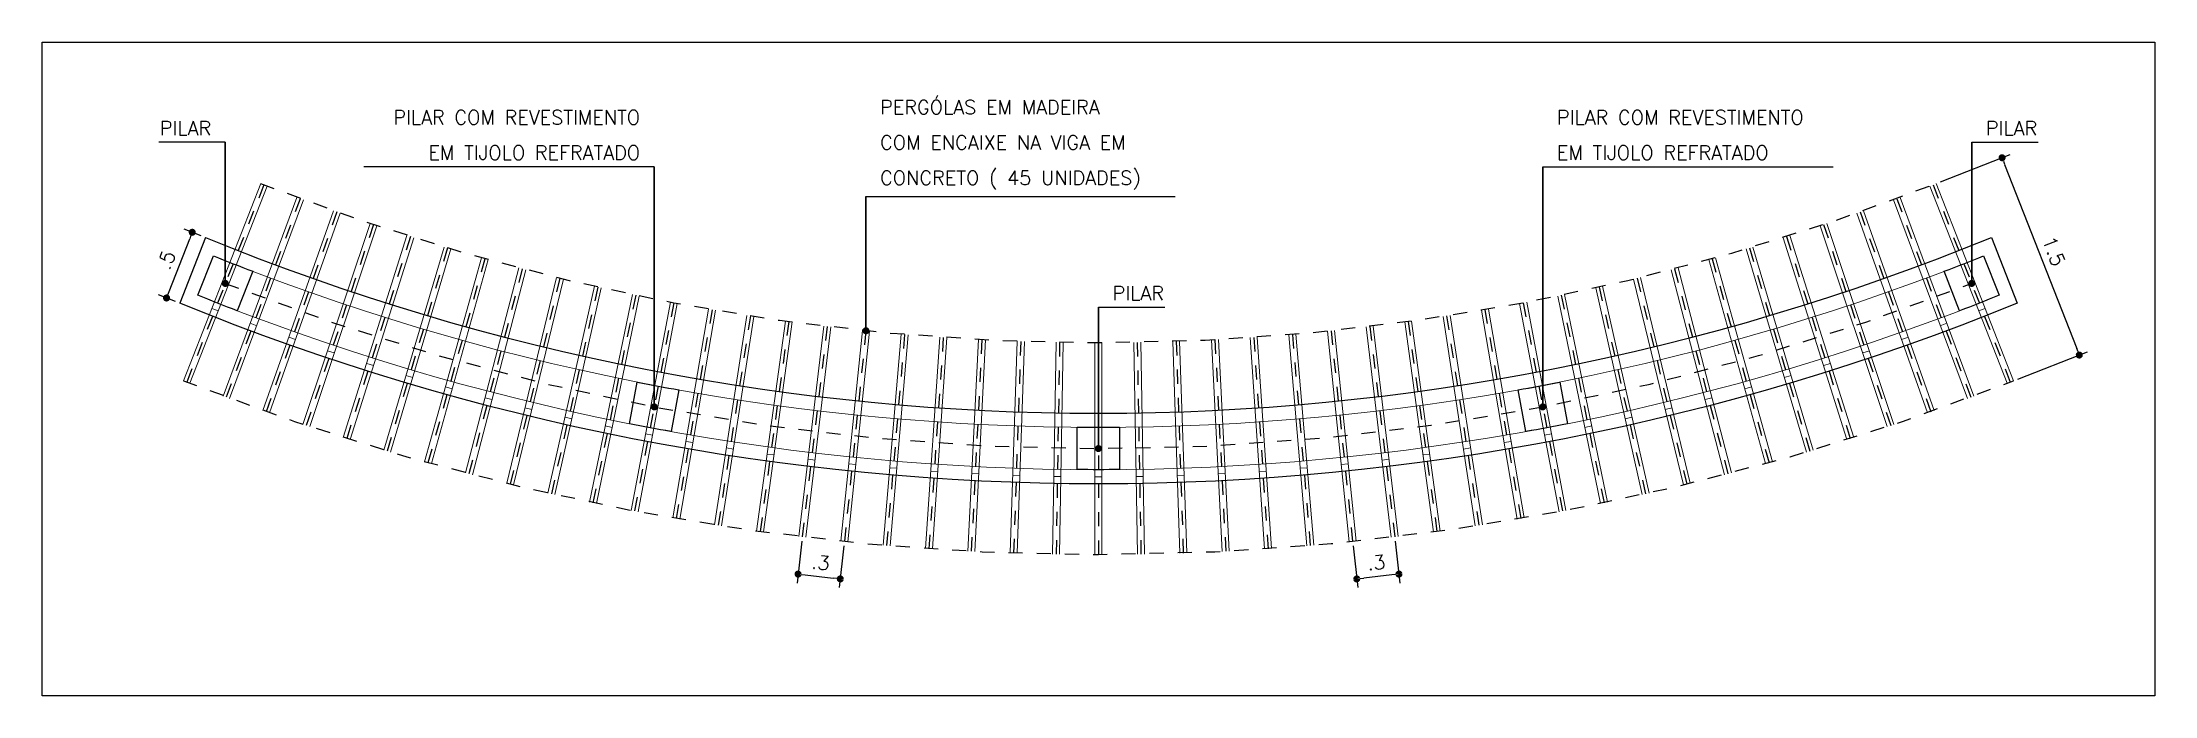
# Model space of a CAD drawing. Extents: x 387222 to 388513, y 9633222 to 9634061.
# Drawn here: x 387673.46 to 387688.43, y 9633434.92 to 9633439.54 of the extents above; entities that cross this region are included whole.
import ezdxf

# ---------------------------------------------------------------- set-up
doc = ezdxf.new("R2010")
doc.units = 0
doc.header["$LTSCALE"] = 0.049213
doc.header["$PDSIZE"] = -2.5
doc.linetypes.add('ACAD_PROJEÇÃO', pattern=[0.2, 0.1, -0.1])
doc.linetypes.add('DASHDOT', pattern=[1, 0.5, -0.25, 0, -0.25])
doc.layers.get('Defpoints').update_dxf_attribs({"color": 8})
for name, color, linetype in [('AI-Cotas', 12, 'Continuous'), ('BANCO', 2, 'Continuous'), ('EIXO', 253, 'DASHDOT'), ('P6', 4, 'Continuous'), ('PROJEÇÃO', 8, 'ACAD_PROJEÇÃO')]:
    doc.layers.add(name, color=color, linetype=linetype)
for name, color, linetype, lineweight in [('CARAMANCHÃO', 2, 'Continuous', 13), ('PERGOLA', 2, 'Continuous', 13), ('VIGA', 6, 'Continuous', 13)]:
    doc.layers.add(name, color=color, linetype=linetype, lineweight=lineweight)
doc.styles.add('RS50', font='romans.shx', dxfattribs={"height": 0.1})
doc.dimstyles.new('Cota 50', dxfattribs={"dimscale": 0.05, "dimtxt": 0.1, "dimasz": 1, "dimexe": 1.25, "dimexo": 0.625, "dimgap": 1, "dimtad": 1, "dimzin": 4, "dimdsep": 46, "dimtxsty": 'RS50', "dimblk": 'DOT', "dimcen": 0.1, "dimclrd": 12, "dimclre": 12, "dimclrt": 2, "dimadec": 0, "dimazin": 0, "dimtfac": 1, "dimtix": 1, "dimtmove": 0, "dimatfit": 3, "dimldrblk": 'DOT', "dimfxl": 1.25, "dimarcsym": 0})

msp = doc.modelspace()

# ---------------------------------------------------------------- texts
at = {"layer": 'AI-Cotas', "char_height": 0.1, "style": 'RS50'}
for s, insert, attachment_point in [('\\pxsm1.5;PERGÓLAS EM MADEIRA \\PCOM ENCAIXE NA VIGA EM\\PCONCRETO ( 45 UNIDADES) ', (387679.399, 9633438.502), 7), ('\\pxsm1.5;PILAR COM REVESTIMENTO\\PEM TIJOLO REFRATADO', (387677.699, 9633438.713), 9), ('\\pxsm1.5;PILAR COM REVESTIMENTO\\PEM TIJOLO REFRATADO', (387684.194, 9633438.713), 7), ('\\pxsm1.5;PILAR', (387674.66, 9633438.887), 9), ('\\pxsm1.5;PILAR', (387687.233, 9633438.887), 7), ('\\pxsm1.5;PILAR', (387681.046, 9633437.718), 7)]:
    msp.add_mtext(s, dxfattribs=dict(at, insert=insert, attachment_point=attachment_point))

# ---------------------------------------------------------------- blocks, each defined once
blk = doc.blocks.new('_Dot')
at = {"color": 0, "linetype": 'ByBlock', "lineweight": -2}
blk.add_line((-0.5, 0), (-1, 0), dxfattribs=at)
at = {"color": 0, "linetype": 'ByBlock', "const_width": 0.5}
blk.add_lwpolyline([(-0.25, 0, 1), (0.25, 0, 1)], format="xyb", close=True, dxfattribs=at)
blk = doc.blocks.new('*D267')
at = {"layer": 'AI-Cotas', "color": 12, "lineweight": -2, "transparency": 16777216}
for p, q in [((387674.362, 9633437.78), (387674.508, 9633438.153)), ((387674.59, 9633438.174), (387674.468, 9633438.222)), ((387674.408, 9633437.709), (387674.286, 9633437.757))]:
    blk.add_line(p, q, dxfattribs=at)
at = {"layer": 'Defpoints', "color": 0, "transparency": 16777216}
for p in [(387674.526, 9633438.199), (387674.619, 9633438.163), (387674.437, 9633437.697)]:
    blk.add_point(p, dxfattribs=at)
at = {"layer": 'AI-Cotas', "color": 12, "lineweight": -2, "transparency": 16777216, "xscale": 0.05, "yscale": 0.05, "zscale": 0.05}
for p, rotation in [((387674.526, 9633438.199), 68.59459465947285), ((387674.344, 9633437.734), 248.5945946594728)]:
    blk.add_blockref('_Dot', p, dxfattribs=dict(at, rotation=rotation))
at = {"layer": 'AI-Cotas', "color": 2, "transparency": 16777216, "insert": (387674.342, 9633438.003), "char_height": 0.1, "attachment_point": 5, "rotation": 68.5946, "style": 'RS50'}
blk.add_mtext('.5', dxfattribs=at)
blk = doc.blocks.new('*D268')
at = {"layer": 'AI-Cotas', "color": 12, "lineweight": -2, "transparency": 16777216}
for p, q in [((387686.911, 9633438.556), (387687.406, 9633438.75)), ((387687.366, 9633438.68), (387687.877, 9633437.377)), ((387687.459, 9633437.159), (387687.953, 9633437.353))]:
    blk.add_line(p, q, dxfattribs=at)
at = {"layer": 'Defpoints', "color": 0, "transparency": 16777216}
for p in [(387686.882, 9633438.545), (387687.895, 9633437.33), (387687.43, 9633437.148)]:
    blk.add_point(p, dxfattribs=at)
at = {"layer": 'AI-Cotas', "color": 12, "lineweight": -2, "transparency": 16777216, "xscale": 0.05, "yscale": 0.05, "zscale": 0.05}
for p, rotation in [((387687.348, 9633438.727), 111.4054051352407), ((387687.895, 9633437.33), 291.4054051352408)]:
    blk.add_blockref('_Dot', p, dxfattribs=dict(at, rotation=rotation))
at = {"layer": 'AI-Cotas', "color": 2, "transparency": 16777216, "insert": (387687.714, 9633438.065), "char_height": 0.1, "attachment_point": 5, "rotation": 291.4054, "style": 'RS50'}
blk.add_mtext('1.5', dxfattribs=at)
blk = doc.blocks.new('*D542')
at = {"layer": 'AI-Cotas', "color": 12, "lineweight": -2, "transparency": 16777216}
for p, q in [((387678.844, 9633436.012), (387678.811, 9633435.716)), ((387679.143, 9633435.979), (387679.11, 9633435.683)), ((387678.868, 9633435.773), (387679.067, 9633435.751))]:
    blk.add_line(p, q, dxfattribs=at)
at = {"layer": 'Defpoints', "color": 0, "transparency": 16777216}
for p in [(387678.847, 9633436.043), (387679.146, 9633436.01), (387679.117, 9633435.745)]:
    blk.add_point(p, dxfattribs=at)
at = {"layer": 'AI-Cotas', "color": 12, "lineweight": -2, "transparency": 16777216, "xscale": 0.05, "yscale": 0.05, "zscale": 0.05}
for p, rotation in [((387678.818, 9633435.779), 173.6756756325848), ((387679.117, 9633435.745), 353.6756756325848)]:
    blk.add_blockref('_Dot', p, dxfattribs=dict(at, rotation=rotation))
at = {"layer": 'AI-Cotas', "color": 2, "transparency": 16777216, "insert": (387678.978, 9633435.861), "char_height": 0.1, "attachment_point": 5, "rotation": 353.6757, "style": 'RS50'}
blk.add_mtext('.3', dxfattribs=at)
blk = doc.blocks.new('*D608')
at = {"layer": 'AI-Cotas', "color": 12, "lineweight": -2, "transparency": 16777216}
for p, q in [((387682.75, 9633435.979), (387682.783, 9633435.683)), ((387683.049, 9633436.012), (387683.082, 9633435.716)), ((387683.025, 9633435.773), (387682.826, 9633435.751))]:
    blk.add_line(p, q, dxfattribs=at)
at = {"layer": 'Defpoints', "color": 0, "transparency": 16777216}
for p in [(387683.045, 9633436.043), (387682.747, 9633436.01), (387682.776, 9633435.745)]:
    blk.add_point(p, dxfattribs=at)
at = {"layer": 'AI-Cotas', "color": 12, "lineweight": -2, "transparency": 16777216, "xscale": 0.05, "yscale": 0.05, "zscale": 0.05}
for p, rotation in [((387682.776, 9633435.745), 186.3243243674151), ((387683.075, 9633435.779), 6.324324367415111)]:
    blk.add_blockref('_Dot', p, dxfattribs=dict(at, rotation=rotation))
at = {"layer": 'AI-Cotas', "color": 2, "transparency": 16777216, "insert": (387682.914, 9633435.861), "char_height": 0.1, "attachment_point": 5, "rotation": 6.3243, "style": 'RS50'}
blk.add_mtext('.3', dxfattribs=at)

# ---------------------------------------------------------------- dimensions: what is measured, and where the dimension line sits
at = {"layer": 'AI-Cotas'}
for p1, p2, distance, picture, middle in [((387686.882, 9633438.545), (387687.43, 9633437.148), 0.5, '*D268', (387687.714, 9633438.065)), ((387674.437, 9633437.697), (387674.619, 9633438.163), 0.1, '*D267', (387674.342, 9633438.003)), ((387678.847, 9633436.043), (387679.146, 9633436.01), -0.266, '*D542', (387678.978, 9633435.861)), ((387683.045, 9633436.043), (387682.747, 9633436.01), 0.266, '*D608', (387682.914, 9633435.861))]:
    dim = msp.add_aligned_dim(p1=p1, p2=p2, distance=distance, dimstyle='Cota 50', override={"dimdec": 1}, dxfattribs=at)
    dim.commit()
    dim.dimension.update_dxf_attribs({"geometry": picture, "text_midpoint": middle})

# ---------------------------------------------------------------- linework, layer by layer
at = {"layer": 'AI-Cotas'}
for points in [[(387674.76, 9633438.837), (387674.76, 9633437.837)], [(387687.133, 9633438.837), (387687.133, 9633437.837)], [(387677.799, 9633438.663), (387677.799, 9633436.963)], [(387684.094, 9633438.663), (387684.094, 9633436.963)], [(387679.299, 9633438.452), (387679.299, 9633437.502)], [(387680.946, 9633437.668), (387680.946, 9633436.668)]]:
    msp.add_lwpolyline(points, dxfattribs=at)
at = {"layer": 'BANCO'}
for points in [[(387674.619, 9633438.163), (387674.437, 9633437.697)], [(387687.273, 9633438.163), (387687.456, 9633437.697)]]:
    msp.add_lwpolyline(points, dxfattribs=at)
for points in [[(387674.619, 9633438.163, 0.196765), (387687.273, 9633438.163)], [(387687.456, 9633437.697, -0.196539), (387674.437, 9633437.697, -0.189001)]]:
    msp.add_lwpolyline(points, format="xyb", dxfattribs=at)
at = {"layer": 'CARAMANCHÃO'}
for points in [[(387675.011, 9633438.545), (387674.463, 9633437.148)], [(387675.057, 9633438.526), (387674.51, 9633437.13)], [(387675.268, 9633438.446), (387674.744, 9633437.04)], [(387675.314, 9633438.428), (387674.791, 9633437.023)], [(387686.578, 9633438.428), (387687.102, 9633437.023)], [(387686.625, 9633438.446), (387687.149, 9633437.04)], [(387686.836, 9633438.526), (387687.383, 9633437.13)], [(387686.882, 9633438.545), (387687.43, 9633437.148)], [(387675.526, 9633438.352), (387675.026, 9633436.937)], [(387675.573, 9633438.335), (387675.073, 9633436.921)], [(387675.786, 9633438.262), (387675.31, 9633436.839)], [(387686.107, 9633438.262), (387686.582, 9633436.839)], [(387686.32, 9633438.335), (387686.819, 9633436.921)], [(387686.367, 9633438.352), (387686.867, 9633436.937)], [(387675.833, 9633438.246), (387675.358, 9633436.823)], [(387676.047, 9633438.176), (387675.596, 9633436.746)], [(387676.095, 9633438.161), (387675.644, 9633436.731)], [(387685.798, 9633438.161), (387686.249, 9633436.731)], [(387685.845, 9633438.176), (387686.297, 9633436.746)], [(387686.059, 9633438.246), (387686.535, 9633436.823)], [(387676.31, 9633438.095), (387675.883, 9633436.657)], [(387676.358, 9633438.081), (387675.931, 9633436.643)], [(387676.575, 9633438.019), (387676.172, 9633436.574)], [(387676.623, 9633438.006), (387676.22, 9633436.561)], [(387685.27, 9633438.006), (387685.673, 9633436.561)], [(387685.318, 9633438.019), (387685.721, 9633436.574)], [(387685.534, 9633438.081), (387685.962, 9633436.643)], [(387685.582, 9633438.095), (387686.009, 9633436.657)], [(387676.84, 9633437.947), (387676.462, 9633436.495)], [(387676.889, 9633437.934), (387676.511, 9633436.483)], [(387677.107, 9633437.879), (387676.754, 9633436.422)], [(387677.155, 9633437.868), (387676.802, 9633436.41)], [(387677.375, 9633437.817), (387677.046, 9633436.353)], [(387684.518, 9633437.817), (387684.847, 9633436.353)], [(387684.737, 9633437.868), (387685.091, 9633436.41)], [(387684.786, 9633437.879), (387685.139, 9633436.422)], [(387685.004, 9633437.934), (387685.382, 9633436.483)], [(387685.053, 9633437.947), (387685.431, 9633436.495)], [(387677.423, 9633437.806), (387677.095, 9633436.342)], [(387677.644, 9633437.758), (387677.34, 9633436.289)], [(387677.692, 9633437.748), (387677.389, 9633436.279)], [(387677.913, 9633437.704), (387677.635, 9633436.23)], [(387677.962, 9633437.695), (387677.684, 9633436.221)], [(387683.93, 9633437.695), (387684.209, 9633436.221)], [(387683.98, 9633437.704), (387684.258, 9633436.23)], [(387684.2, 9633437.748), (387684.504, 9633436.279)], [(387684.249, 9633437.758), (387684.553, 9633436.289)], [(387684.469, 9633437.806), (387684.798, 9633436.342)], [(387678.184, 9633437.655), (387677.93, 9633436.177)], [(387678.233, 9633437.647), (387677.98, 9633436.168)], [(387678.455, 9633437.611), (387678.227, 9633436.128)], [(387678.505, 9633437.603), (387678.276, 9633436.12)], [(387678.728, 9633437.571), (387678.524, 9633436.084)], [(387678.777, 9633437.564), (387678.574, 9633436.078)], [(387679, 9633437.535), (387678.823, 9633436.046)], [(387679.05, 9633437.529), (387678.872, 9633436.04)], [(387682.843, 9633437.529), (387683.021, 9633436.04)], [(387682.892, 9633437.535), (387683.07, 9633436.046)], [(387683.116, 9633437.564), (387683.319, 9633436.078)], [(387683.165, 9633437.571), (387683.368, 9633436.084)], [(387683.388, 9633437.603), (387683.616, 9633436.12)], [(387683.437, 9633437.611), (387683.666, 9633436.128)], [(387683.66, 9633437.647), (387683.913, 9633436.168)], [(387683.709, 9633437.655), (387683.962, 9633436.177)], [(387679.274, 9633437.504), (387679.121, 9633436.012)], [(387679.324, 9633437.499), (387679.171, 9633436.007)], [(387679.548, 9633437.478), (387679.42, 9633435.984)], [(387679.597, 9633437.474), (387679.47, 9633435.98)], [(387679.822, 9633437.457), (387679.72, 9633435.96)], [(387679.872, 9633437.454), (387679.77, 9633435.957)], [(387680.096, 9633437.44), (387680.02, 9633435.942)], [(387680.146, 9633437.438), (387680.07, 9633435.94)], [(387680.371, 9633437.428), (387680.32, 9633435.929)], [(387680.421, 9633437.426), (387680.37, 9633435.927)], [(387680.646, 9633437.421), (387680.621, 9633435.921)], [(387680.696, 9633437.42), (387680.671, 9633435.92)], [(387680.921, 9633437.418), (387680.921, 9633435.918)], [(387680.971, 9633437.418), (387680.971, 9633435.918)], [(387681.196, 9633437.42), (387681.222, 9633435.92)], [(387681.246, 9633437.421), (387681.272, 9633435.921)], [(387681.472, 9633437.426), (387681.522, 9633435.927)], [(387681.521, 9633437.428), (387681.572, 9633435.929)], [(387681.746, 9633437.438), (387681.823, 9633435.94)], [(387681.796, 9633437.44), (387681.873, 9633435.942)], [(387682.021, 9633437.454), (387682.123, 9633435.957)], [(387682.071, 9633437.457), (387682.173, 9633435.96)], [(387682.295, 9633437.474), (387682.423, 9633435.98)], [(387682.345, 9633437.478), (387682.472, 9633435.984)], [(387682.569, 9633437.499), (387682.722, 9633436.007)], [(387682.619, 9633437.504), (387682.772, 9633436.012)]]:
    msp.add_lwpolyline(points, dxfattribs=at)
at = {"layer": 'Defpoints'}
msp.add_lwpolyline([(387673.463, 9633439.545), (387688.43, 9633439.545), (387688.43, 9633434.918), (387673.463, 9633434.918)], close=True, dxfattribs=at)
at = {"layer": 'EIXO'}
for points in [[(387675.034, 9633438.535), (387674.487, 9633437.139)], [(387675.291, 9633438.437), (387674.767, 9633437.032)], [(387686.602, 9633438.437), (387687.126, 9633437.032)], [(387686.859, 9633438.535), (387687.406, 9633437.139)], [(387675.55, 9633438.343), (387675.05, 9633436.929)], [(387686.343, 9633438.343), (387686.843, 9633436.929)], [(387675.81, 9633438.254), (387675.334, 9633436.831)], [(387676.071, 9633438.169), (387675.62, 9633436.738)], [(387685.821, 9633438.169), (387686.273, 9633436.738)], [(387686.083, 9633438.254), (387686.559, 9633436.831)], [(387676.334, 9633438.088), (387675.907, 9633436.65)], [(387676.599, 9633438.012), (387676.196, 9633436.567)], [(387685.294, 9633438.012), (387685.697, 9633436.567)], [(387685.558, 9633438.088), (387685.985, 9633436.65)], [(387676.864, 9633437.941), (387676.486, 9633436.489)], [(387677.131, 9633437.874), (387676.778, 9633436.416)], [(387684.762, 9633437.874), (387685.115, 9633436.416)], [(387685.028, 9633437.941), (387685.406, 9633436.489)], [(387677.399, 9633437.811), (387677.071, 9633436.347)], [(387677.668, 9633437.753), (387677.364, 9633436.284)], [(387677.938, 9633437.7), (387677.659, 9633436.226)], [(387683.955, 9633437.7), (387684.234, 9633436.226)], [(387684.225, 9633437.753), (387684.528, 9633436.284)], [(387684.494, 9633437.811), (387684.822, 9633436.347)], [(387678.209, 9633437.651), (387677.955, 9633436.173)], [(387678.48, 9633437.607), (387678.252, 9633436.124)], [(387678.752, 9633437.567), (387678.549, 9633436.081)], [(387679.025, 9633437.532), (387678.847, 9633436.043)], [(387682.868, 9633437.532), (387683.045, 9633436.043)], [(387683.14, 9633437.567), (387683.344, 9633436.081)], [(387683.413, 9633437.607), (387683.641, 9633436.124)], [(387683.684, 9633437.651), (387683.938, 9633436.173)], [(387679.299, 9633437.502), (387679.146, 9633436.01)], [(387679.573, 9633437.476), (387679.445, 9633435.982)], [(387679.847, 9633437.455), (387679.745, 9633435.959)], [(387680.121, 9633437.439), (387680.045, 9633435.941)], [(387680.396, 9633437.427), (387680.345, 9633435.928)], [(387680.671, 9633437.42), (387680.646, 9633435.92)], [(387680.946, 9633437.418), (387680.946, 9633435.918)], [(387681.221, 9633437.42), (387681.247, 9633435.92)], [(387681.497, 9633437.427), (387681.547, 9633435.928)], [(387681.771, 9633437.439), (387681.848, 9633435.941)], [(387682.046, 9633437.455), (387682.148, 9633435.959)], [(387682.32, 9633437.476), (387682.447, 9633435.982)], [(387682.594, 9633437.502), (387682.747, 9633436.01)]]:
    msp.add_lwpolyline(points, dxfattribs=at)
at = {"layer": 'P6'}
for points in [[(387674.955, 9633437.923), (387674.845, 9633437.643, -0.004386), (387674.566, 9633437.753), (387674.676, 9633438.032, 0.004464)], [(387687.217, 9633438.032), (387687.327, 9633437.753, -0.004386), (387687.047, 9633437.643), (387686.938, 9633437.923, 0.004464)], [(387677.974, 9633437.083), (387677.918, 9633436.788, -0.004386), (387677.623, 9633436.844), (387677.679, 9633437.139, 0.004464)], [(387684.214, 9633437.139), (387684.269, 9633436.844, -0.004386), (387683.975, 9633436.788), (387683.919, 9633437.083, 0.004464)], [(387681.096, 9633436.819), (387681.096, 9633436.519, -0.004386), (387680.796, 9633436.519), (387680.796, 9633436.819, 0.004464)]]:
    msp.add_lwpolyline(points, format="xyb", close=True, dxfattribs=at)
at = {"layer": 'PERGOLA'}
for points in [[(387674.664, 9633437.66), (387674.711, 9633437.642)], [(387674.936, 9633437.556), (387674.983, 9633437.538)], [(387686.91, 9633437.538), (387686.957, 9633437.556)], [(387687.182, 9633437.642), (387687.229, 9633437.66)], [(387675.21, 9633437.456), (387675.257, 9633437.439)], [(387686.636, 9633437.439), (387686.684, 9633437.456)], [(387675.485, 9633437.361), (387675.532, 9633437.345)], [(387675.762, 9633437.27), (387675.809, 9633437.255)], [(387686.084, 9633437.255), (387686.131, 9633437.27)], [(387686.361, 9633437.345), (387686.408, 9633437.361)], [(387676.04, 9633437.185), (387676.088, 9633437.17)], [(387676.32, 9633437.104), (387676.368, 9633437.09)], [(387685.525, 9633437.09), (387685.573, 9633437.104)], [(387685.805, 9633437.171), (387685.853, 9633437.185)], [(387676.601, 9633437.028), (387676.649, 9633437.015)], [(387676.883, 9633436.956), (387676.932, 9633436.944)], [(387684.961, 9633436.944), (387685.01, 9633436.956)], [(387685.244, 9633437.015), (387685.292, 9633437.028)], [(387677.167, 9633436.89), (387677.216, 9633436.879)], [(387677.451, 9633436.828), (387677.5, 9633436.818)], [(387677.737, 9633436.771), (387677.786, 9633436.762)], [(387684.107, 9633436.762), (387684.156, 9633436.771)], [(387684.393, 9633436.818), (387684.442, 9633436.828)], [(387684.678, 9633436.879), (387684.726, 9633436.89)], [(387678.024, 9633436.719), (387678.073, 9633436.71)], [(387678.311, 9633436.672), (387678.36, 9633436.664)], [(387678.599, 9633436.629), (387678.649, 9633436.623)], [(387683.245, 9633436.623), (387683.294, 9633436.629)], [(387683.533, 9633436.664), (387683.582, 9633436.672)], [(387683.82, 9633436.71), (387683.87, 9633436.719)], [(387678.888, 9633436.592), (387678.938, 9633436.586)], [(387679.177, 9633436.559), (387679.227, 9633436.554)], [(387679.467, 9633436.532), (387679.517, 9633436.528)], [(387679.758, 9633436.509), (387679.807, 9633436.506)], [(387680.048, 9633436.491), (387680.098, 9633436.489)], [(387680.339, 9633436.479), (387680.389, 9633436.477)], [(387680.63, 9633436.471), (387680.68, 9633436.47)], [(387680.922, 9633436.468), (387680.972, 9633436.468)], [(387681.213, 9633436.47), (387681.263, 9633436.471)], [(387681.504, 9633436.477), (387681.554, 9633436.479)], [(387681.795, 9633436.489), (387681.845, 9633436.491)], [(387682.086, 9633436.506), (387682.136, 9633436.509)], [(387682.376, 9633436.528), (387682.426, 9633436.532)], [(387682.666, 9633436.554), (387682.716, 9633436.559)], [(387682.956, 9633436.586), (387683.005, 9633436.592)]]:
    msp.add_lwpolyline(points, dxfattribs=at)
at = {"layer": 'PROJEÇÃO'}
for radius, start, end in [(16.2, 248.5062, 291.4938), (16.95, 248.5946, 291.4054), (17.7, 248.5137, 291.4863)]:
    msp.add_arc((387680.946, 9633453.618), radius, start, end, dxfattribs=at)
at = {"layer": 'VIGA'}
for radius in [16.8, 17.1]:
    msp.add_arc((387680.946, 9633453.618), radius, 248.5946, 291.4054, dxfattribs=at)

msp.set_redraw_order([(e.dxf.handle, doc.entitydb.next_handle()) for e in msp.query("TEXT MTEXT ATTDEF DIMENSION ARC_DIMENSION")])  # texts and dimensions are drawn at this point

# ---------------------------------------------------------------- leaders
at = {"layer": 'AI-Cotas', "annotation_type": 0, "has_hookline": 1}
for points, hookline_direction, text_width in [([(387674.76, 9633437.837), (387674.76, 9633438.837), (387674.71, 9633438.837)], 1, 0.371), ([(387687.133, 9633437.837), (387687.133, 9633438.837), (387687.183, 9633438.837)], 0, 0.371), ([(387677.799, 9633436.963), (387677.799, 9633438.663), (387677.749, 9633438.663)], 1, 1.957), ([(387684.094, 9633436.963), (387684.094, 9633438.663), (387684.144, 9633438.663)], 0, 1.957), ([(387679.299, 9633437.502), (387679.299, 9633438.452), (387679.349, 9633438.452)], 0, 2.09), ([(387680.946, 9633436.668), (387680.946, 9633437.668), (387680.996, 9633437.668)], 0, 0.371)]:
    msp.add_leader(points, dimstyle='Cota 50', dxfattribs=dict(at, hookline_direction=hookline_direction, text_width=text_width))

doc.saveas('drawing.dxf')
